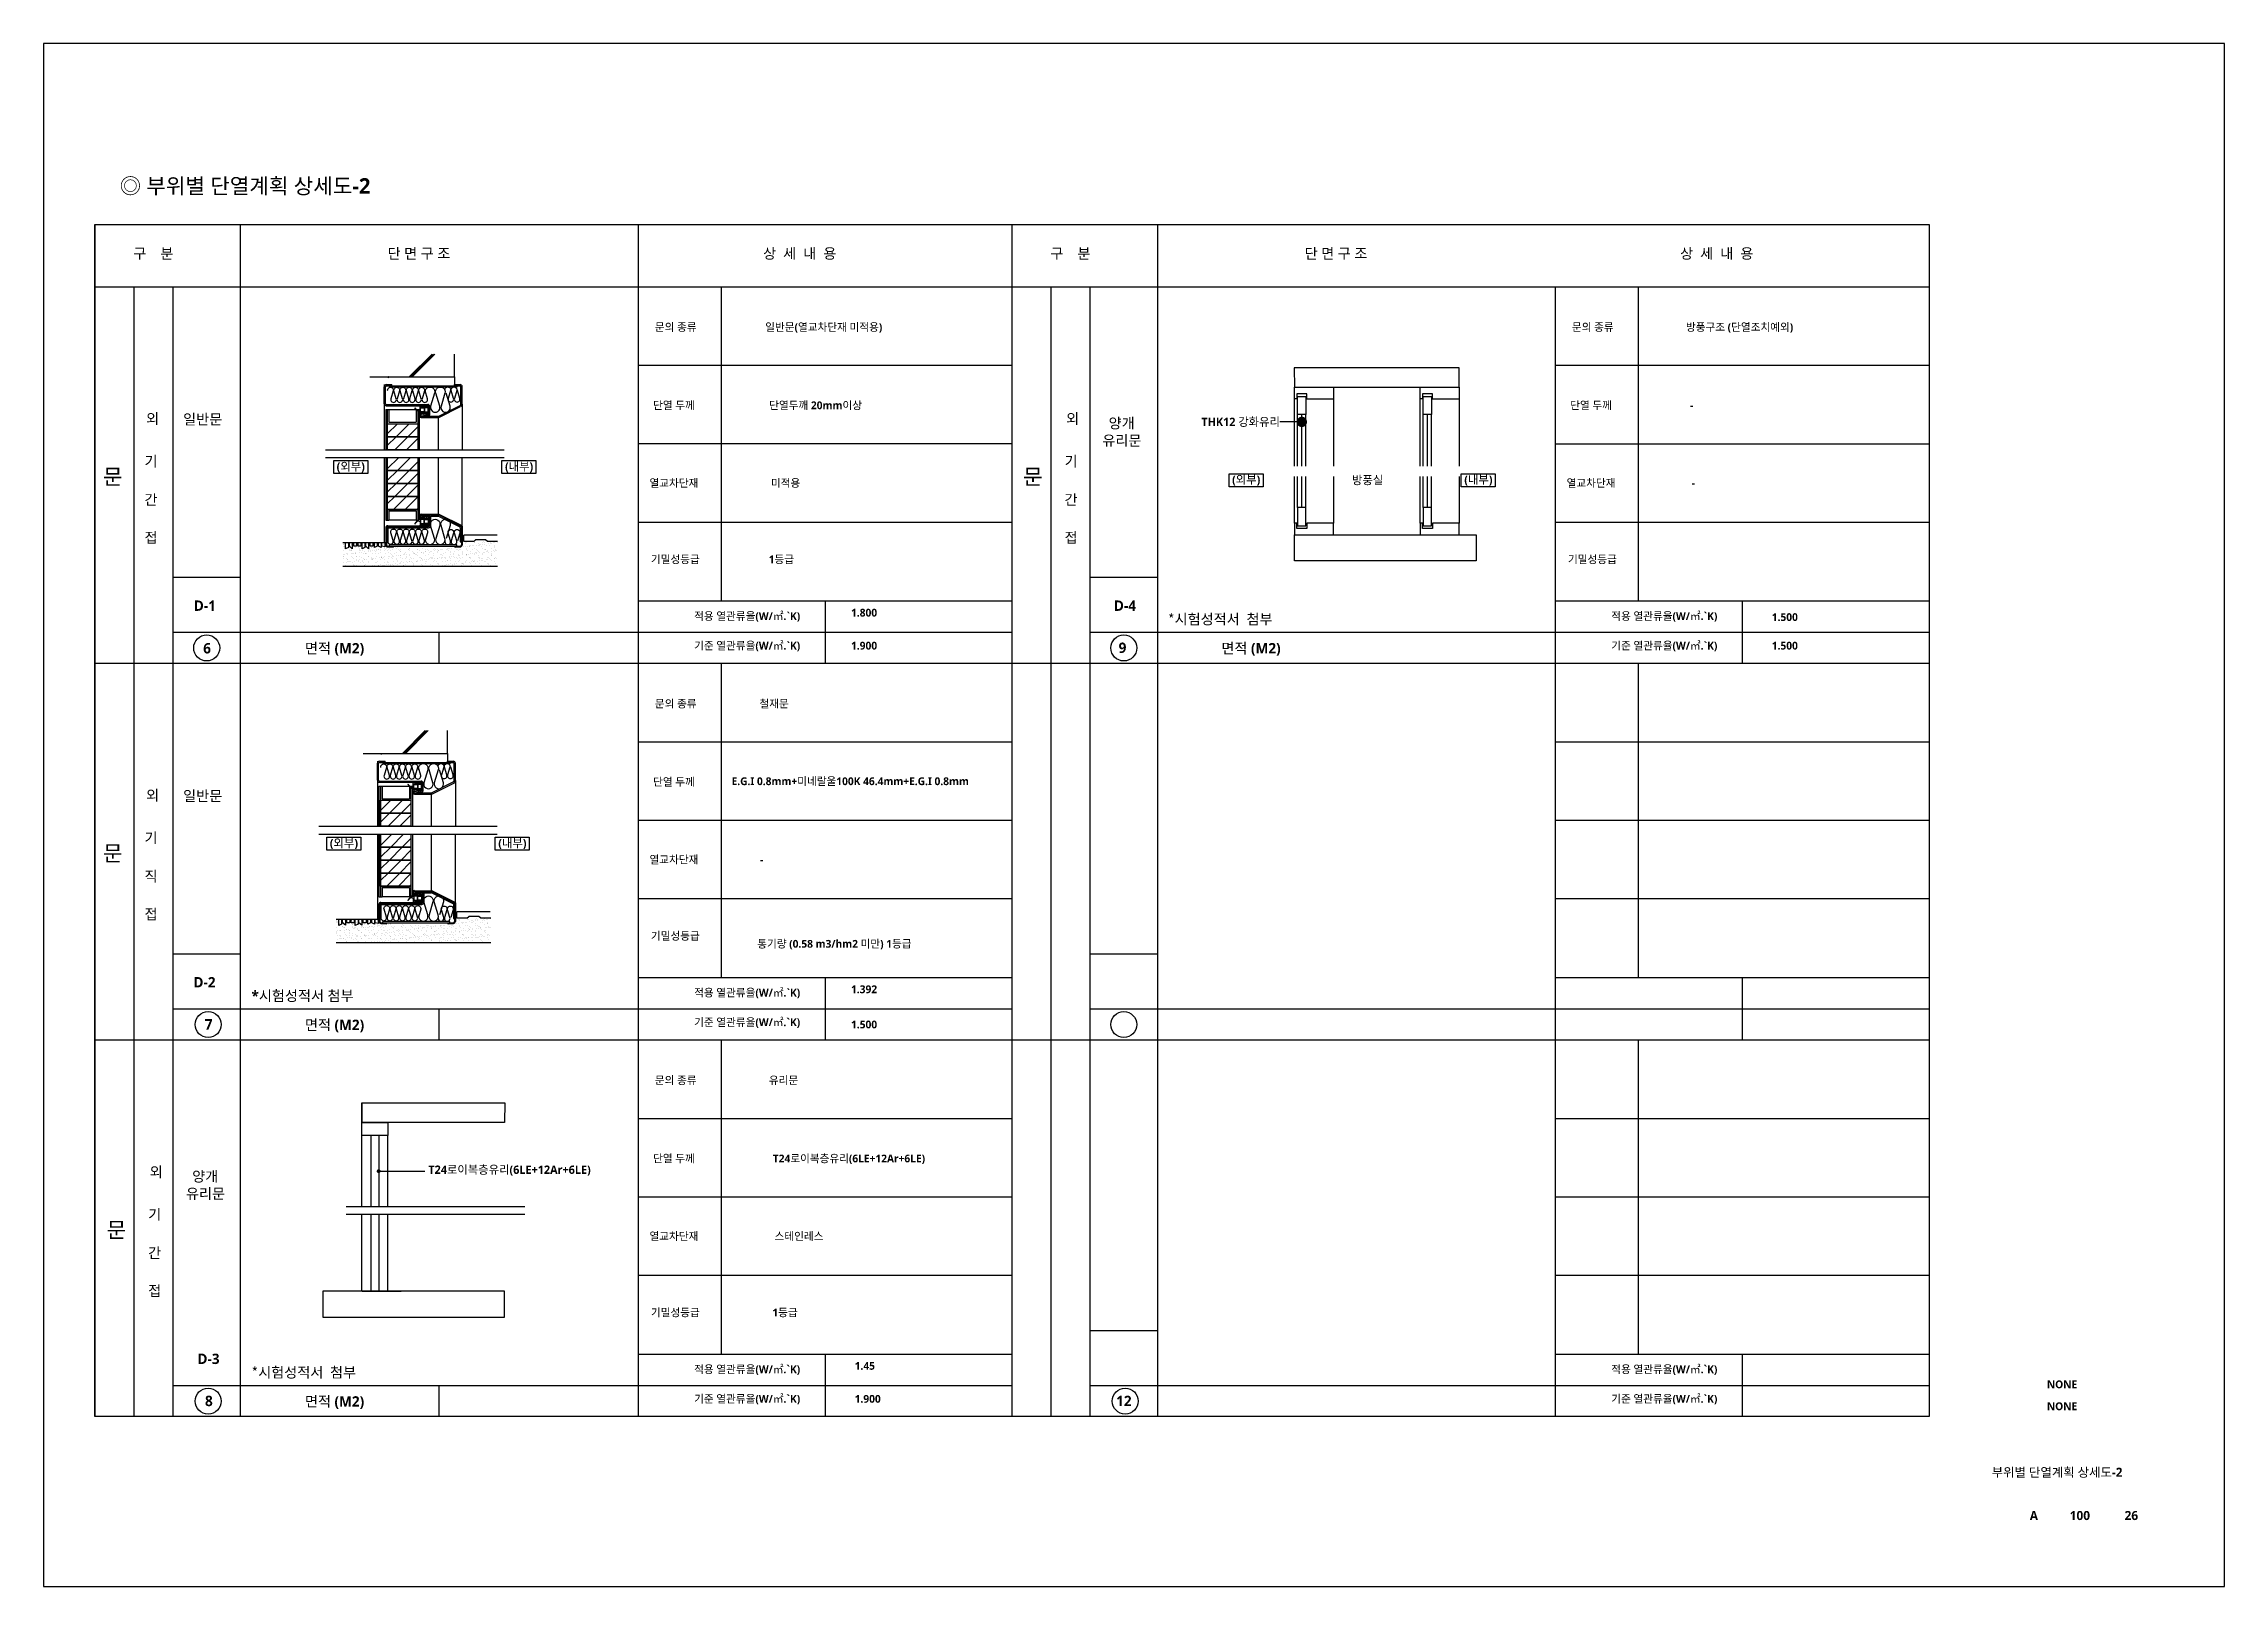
# Model space of a CAD drawing. Header units: millimetres. Extents: x 0 to 190005487, y 0 to 455456909.
# Drawn here: x 4200 to 8400, y 0 to 2970 of the extents above; entities that cross this region are included whole.
import ezdxf
from ezdxf.enums import TextEntityAlignment as Align

# ---------------------------------------------------------------- set-up
doc = ezdxf.new("R2010")
doc.units = ezdxf.units.MM
doc.header["$LTSCALE"] = 800
doc.header["$MEASUREMENT"] = 0
doc.layers.get('0').update_dxf_attribs({"linetype": 'CONTINUOUS'})
doc.layers.get('Defpoints').update_dxf_attribs({"color": 153, "linetype": 'CONTINUOUS'})
for name, color, linetype in [('A-ANNO-TITL', 7, 'CONTINUOUS'), ('AA-BORD-FORM', 7, 'CONTINUOUS'), ('AA-DWXM-DOOR', 4, 'CONTINUOUS'), ('AA-DWXM-WIND', 4, 'CONTINUOUS'), ('AA-DWXS', 8, 'CONTINUOUS'), ('AA-FLXS-FINL', 4, 'CONTINUOUS'), ('AA-WAXM-CONC', 2, 'CONTINUOUS'), ('AA-WAXM-PANL', 7, 'CONTINUOUS'), ('AA-WAXS-FRPR', 9, 'CONTINUOUS'), ('AA-XXXX-PATT', 9, 'CONTINUOUS'), ('AA-XXXX-TEXT', 3, 'CONTINUOUS'), ('AA-XXXX-TXT3', 3, 'CONTINUOUS'), ('COL', 2, 'CONTINUOUS'), ('COR', 4, 'CONTINUOUS'), ('ETC', 6, 'CONTINUOUS'), ('text', 3, 'CONTINUOUS'), ('WAL', 3, 'CONTINUOUS')]:
    doc.layers.add(name, color=color, linetype=linetype)
doc.styles.add('SH_대대리576', font='')
doc.styles.get("Standard").update_dxf_attribs({"font": 'SIMPLEX.shx'})
doc.styles.add('송현플러스-돋움체', font='')
doc.styles.get('SH_대대리576').set_extended_font_data('NanumGothic', bold=True)
doc.styles.get('송현플러스-돋움체').set_extended_font_data('DotumChe')
doc.dimstyles.new('SAMOO-M30', dxfattribs={"dimscale": 400, "dimtxt": 3, "dimasz": 1, "dimexe": 2, "dimexo": 2, "dimgap": 1, "dimtad": 0, "dimdec": 0, "dimdsep": 46, "dimlunit": 6, "dimtxsty": 'Standard', "dimblk": 'DIMDOT', "dimcen": 1, "dimclrd": 1, "dimclre": 1, "dimclrt": 2, "dimadec": 4, "dimazin": 0, "dimtfac": 1, "dimtdec": 0, "dimtix": 1, "dimtmove": 2, "dimatfit": 3, "dimldrblk": 'DOT', "dimfxl": 8, "dimtvp": 1, "dimtolj": 1, "dimlwd": -1, "dimlwe": -1, "dimarcsym": 0})
pattern_1 = [(45, (-923959.52, -104595.161), (-11.22532015, 11.22532015), [])]
pattern_2 = [(45, (-923972.606, -105320.161), (-11.22532015, 11.22532015), [])]

msp = doc.modelspace()

# ---------------------------------------------------------------- texts
at = {"style": 'SH_대대리576'}
for s, p in [('문의 종류', (5377.2, 2424.3)), ('일반문(열교차단재 미적용)', (5589.8, 2424.3)), ('문의 종류', (7143.4, 2424.3)), ('방풍구조 (단열조치예외)', (7363, 2424.3)), ('단열 두께', (5373.8, 2273.7)), ('단열두깨 20mm이상', (5597.4, 2273.7)), ('단열 두께', (7140.1, 2273.7)), ('-', (7370.6, 2273.7)), ('열교차단재', (5366.9, 2124.1)), ('미적용', (5600.8, 2124.1)), ('열교차단재', (7133.2, 2124.1)), ('-', (7374.1, 2124.1)), ('기밀성등급', (5369.6, 1977.2)), ('1등급', (5596.5, 1977.2)), ('기밀성등급', (7135.8, 1977.2)), ('1.800', (5755, 1874.5)), ('1.500', (7528.3, 1866)), ('1.900', (5755, 1811)), ('1.500', (7528.3, 1811)), ('문의 종류', (5377.2, 1699.3)), ('철재문', (5578.6, 1699.3)), ('단열 두께', (5373.8, 1548.7)), ('E.G.I 0.8mm+미네랄울100K 46.4mm+E.G.I 0.8mm', (5525, 1550)), ('열교차단재', (5366.9, 1399.1)), ('-', (5579.5, 1399.1)), ('기밀성등급', (5369.6, 1252.2)), ('통기량 (0.58 m3/hm2 미만) 1등급', (5574.4, 1237)), ('1.392', (5755, 1149.5)), ('1.500', (5755, 1081.7)), ('문의 종류', (5377.2, 974.3)), ('유리문', (5596.8, 974.3)), ('단열 두께', (5373.8, 823.7)), ('T24로이복층유리(6LE+12Ar+6LE)', (5604.4, 823.7)), ('열교차단재', (5366.9, 674.1)), ('스테인레스', (5607.8, 674.1)), ('기밀성등급', (5369.6, 527.2)), ('1등급', (5603.5, 527.2)), ('1.45', (5762, 424.5)), ('1.900', (5762, 361))]:
    msp.add_text(s, height=15, dxfattribs=at).set_placement(p, align=Align.MIDDLE_LEFT)
at = {"color": 2, "style": 'SH_대대리576'}
for p in [(4314.4, 2121.3), (6086.4, 2121.3), (4314.4, 1396.3), (4321.4, 671.3)]:
    msp.add_text('문', height=30, dxfattribs=at).set_placement(p)
at = {"style": 'SH_대대리576'}
for s, p in [('적용 열관류율(W/㎡.`K)', (5555, 1867.9)), ('적용 열관류율(W/㎡.`K)', (7321.3, 1867.9)), ('기준 열관류율(W/㎡.`K)', (5555, 1811)), ('기준 열관류율(W/㎡.`K)', (7321.3, 1811)), ('적용 열관류율(W/㎡.`K)', (5555, 1142.9)), ('기준 열관류율(W/㎡.`K)', (5555, 1086)), ('적용 열관류율(W/㎡.`K)', (5555, 417.9)), ('적용 열관류율(W/㎡.`K)', (7321.3, 417.9)), ('기준 열관류율(W/㎡.`K)', (5555, 361)), ('기준 열관류율(W/㎡.`K)', (7321.3, 361))]:
    msp.add_text(s, height=15, dxfattribs=at).set_placement(p, align=Align.MIDDLE_CENTER)
at = {"layer": 'A-ANNO-TITL', "style": 'SH_대대리576'}
for s, height, p in [('NONE', 15, (8087.3, 388.9)), ('NONE', 15, (8087.3, 346.7)), ('부위별 단열계획 상세도-2', 17.5, (8077.8, 219.9)), ('A', 17.5, (8033.1, 136.4)), ('100', 17.5, (8121.7, 136.4)), ('26', 17.5, (8220.8, 136.4))]:
    msp.add_text(s, height=height, dxfattribs=at).set_placement(p, align=Align.MIDDLE)
at = {"layer": 'AA-XXXX-TEXT', "style": 'SH_대대리576'}
msp.add_text('THK12 강화유리', height=16, dxfattribs=at).set_placement((6581.1, 2241.8), align=Align.MIDDLE_RIGHT)
for s, p in [('(외부)', (4791.5, 2155.3)), ('(내부)', (5115.8, 2155.3)), ('(외부)', (6516.1, 2130)), ('방풍실', (6749.9, 2130)), ('(내부)', (6963.3, 2130)), ('(외부)', (4778.4, 1430.3)), ('(내부)', (5102.8, 1430.3))]:
    msp.add_text(s, height=16, dxfattribs=at).set_placement(p, align=Align.MIDDLE)
msp.add_text('T24로이복층유리(6LE+12Ar+6LE)', height=16, dxfattribs=at).set_placement((4940.9, 794.1))
at = {"layer": 'COL', "style": 'SH_대대리576'}
for s, p in [('외', (4397.3, 2238)), ('일반문', (4468.7, 2236.7)), ('외', (6169.3, 2238)), ('양개', (6251.1, 2229.3)), ('유리문', (6239.1, 2196)), ('기', (4394.3, 2156)), ('기', (6166.3, 2156)), ('간', (4394.3, 2082)), ('간', (6166.3, 2082)), ('접', (4394.3, 2009)), ('접', (6166.3, 2009)), ('D-1', (4489.3, 1878)), ('D-4', (6261.3, 1878)), ('6', (4507.4, 1796)), ('면적 (M2)', (4703.3, 1796)), ('9', (6270.4, 1797)), ('면적 (M2)', (6468.3, 1796)), ('외', (4397.3, 1513)), ('일반문', (4468.7, 1511.7)), ('기', (4394.3, 1431)), ('직', (4394.3, 1357)), ('접', (4394.3, 1284)), ('D-2', (4488.6, 1153)), ('면적 (M2)', (4703.3, 1071)), ('7', (4510.4, 1072)), ('외', (4404.3, 788)), ('양개', (4486.1, 779.3)), ('유리문', (4474.1, 746)), ('기', (4401.3, 706)), ('간', (4401.3, 632)), ('접', (4401.3, 559)), ('D-3', (4496.3, 428)), ('8', (4510.8, 347)), ('면적 (M2)', (4703.3, 346)), ('12', (6265.6, 347))]:
    msp.add_text(s, height=20, dxfattribs=at).set_placement(p)
at = {"layer": 'ETC'}
for style, p in [('송현플러스-돋움체', (6365.3, 1852)), ('SH_대대리576', (4600.3, 1127)), ('송현플러스-돋움체', (4600.3, 402))]:
    msp.add_text('*시험성적서 첨부', height=20, dxfattribs=dict(at, style=style)).set_placement(p)
at = {"layer": 'text', "color": 2, "style": 'SH_대대리576'}
for s, height, p in [('◎ 부위별 단열계획 상세도-2', 30, (4346.7, 2681)), ('구    분', 20, (4372.7, 2556)), ('단 면 구 조', 20, (4862.4, 2556)), (' 상  세  내  용', 20, (5578.9, 2556)), ('구    분', 20, (6138.9, 2556)), ('단 면 구 조', 20, (6628.7, 2556)), (' 상  세  내  용', 20, (7345.1, 2556))]:
    msp.add_text(s, height=height, dxfattribs=at).set_placement(p)

# ---------------------------------------------------------------- blocks, each defined once
blk = doc.blocks.new('*X17')
at = {"color": 0}
for p, q in [((266377, 27664), (266377, 27664)), ((265613, 27629), (265613, 27629)), ((265613, 27628), (265613, 27628)), ((265613, 27564), (265613, 27564)), ((265615, 27618), (265615, 27618)), ((265615, 27590), (265615, 27590)), ((265615, 27554), (265615, 27554)), ((265616, 27551), (265616, 27551)), ((265617, 27625), (265617, 27625)), ((265617, 27537), (265617, 27537)), ((265621, 27616), (265621, 27616)), ((265623, 27565), (265623, 27565)), ((265632, 27568), (265632, 27568)), ((265634, 27610), (265634, 27610)), ((265635, 27536), (265635, 27536)), ((265639, 27608), (265639, 27608)), ((265639, 27567), (265639, 27567)), ((265639, 27533), (265639, 27533)), ((265640, 27569), (265640, 27569)), ((265641, 27531), (265641, 27531)), ((265647, 27638), (265647, 27638)), ((265648, 27620), (265648, 27620)), ((265654, 27591), (265654, 27591)), ((265655, 27593), (265655, 27593)), ((265658, 27588), (265658, 27588)), ((265659, 27621), (265659, 27621)), ((265663, 27588), (265663, 27588)), ((265666, 27629), (265666, 27629)), ((265667, 27590), (265667, 27590)), ((265667, 27571), (265667, 27571)), ((265668, 27552), (265668, 27552)), ((265671, 27543), (265671, 27543)), ((265675, 27624), (265675, 27624)), ((265675, 27572), (265675, 27572)), ((265677, 27572), (265677, 27572)), ((265678, 27618), (265678, 27618)), ((265680, 27538), (265680, 27538)), ((265693, 27610), (265693, 27610)), ((265693, 27574), (265693, 27574)), ((265694, 27627), (265694, 27627)), ((265694, 27571), (265694, 27571)), ((265694, 27568), (265694, 27568)), ((265695, 27554), (265695, 27554)), ((265695, 27533), (265695, 27533)), ((265699, 27550), (265699, 27550)), ((265702, 27627), (265702, 27627)), ((265712, 27629), (265712, 27629)), ((265712, 27525), (265712, 27525)), ((265714, 27609), (265714, 27609)), ((265716, 27534), (265716, 27534)), ((265717, 27628), (265717, 27628)), ((265717, 27593), (265717, 27593)), ((265718, 27605), (265718, 27605)), ((265718, 27590), (265718, 27590)), ((265719, 27551), (265719, 27551)), ((265720, 27578), (265720, 27578)), ((265726, 27588), (265726, 27588)), ((265729, 27631), (265729, 27631)), ((265731, 27579), (265731, 27579)), ((265733, 27543), (265733, 27543)), ((265735, 27590), (265735, 27590)), ((265739, 27528), (265739, 27528)), ((265740, 27619), (265740, 27619)), ((265742, 27538), (265742, 27538)), ((265745, 27611), (265745, 27611)), ((265746, 27572), (265746, 27572)), ((265747, 27581), (265747, 27581)), ((265748, 27534), (265748, 27534)), ((265749, 27530), (265749, 27530)), ((265755, 27571), (265755, 27571)), ((265756, 27634), (265756, 27634)), ((265756, 27568), (265756, 27568)), ((265759, 27568), (265759, 27568)), ((265765, 27532), (265765, 27532)), ((265766, 27636), (265766, 27636)), ((265771, 27630), (265771, 27630)), ((265772, 27592), (265772, 27592)), ((265773, 27553), (265773, 27553)), ((265774, 27626), (265774, 27626)), ((265774, 27585), (265774, 27585)), ((265776, 27552), (265776, 27552)), ((265778, 27623), (265778, 27623)), ((265780, 27593), (265780, 27593)), ((265782, 27638), (265782, 27638)), ((265785, 27586), (265785, 27586)), ((265788, 27588), (265788, 27588)), ((265793, 27536), (265793, 27536)), ((265795, 27607), (265795, 27607)), ((265796, 27610), (265796, 27610)), ((265796, 27543), (265796, 27543)), ((265796, 27534), (265796, 27534)), ((265798, 27572), (265798, 27572)), ((265799, 27533), (265799, 27533)), ((265800, 27530), (265800, 27530)), ((265801, 27588), (265801, 27588)), ((265802, 27619), (265802, 27619)), ((265803, 27537), (265803, 27537)), ((265804, 27538), (265804, 27538)), ((265815, 27589), (265815, 27589)), ((265818, 27569), (265818, 27569)), ((265819, 27585), (265819, 27585)), ((265819, 27539), (265819, 27539)), ((265823, 27631), (265823, 27631)), ((265825, 27593), (265825, 27593)), ((265826, 27554), (265826, 27554)), ((265828, 27592), (265828, 27592)), ((265836, 27569), (265836, 27569)), ((265838, 27593), (265838, 27593)), ((265842, 27593), (265842, 27593)), ((265846, 27543), (265846, 27543)), ((265850, 27612), (265850, 27612)), ((265850, 27588), (265850, 27588)), ((265852, 27574), (265852, 27574)), ((265853, 27535), (265853, 27535)), ((265855, 27595), (265855, 27595)), ((265856, 27625), (265856, 27625)), ((265856, 27551), (265856, 27551)), ((265857, 27544), (265857, 27544)), ((265858, 27543), (265858, 27543)), ((265860, 27548), (265860, 27548)), ((265865, 27619), (265865, 27619)), ((265866, 27538), (265866, 27538)), ((265873, 27546), (265873, 27546)), ((265874, 27631), (265874, 27631)), ((265875, 27606), (265875, 27606)), ((265876, 27592), (265876, 27592)), ((265877, 27554), (265877, 27554)), ((265877, 27532), (265877, 27532)), ((265879, 27603), (265879, 27603)), ((265881, 27569), (265881, 27569)), ((265882, 27599), (265882, 27599)), ((265892, 27600), (265892, 27600)), ((265897, 27587), (265897, 27587)), ((265900, 27550), (265900, 27550)), ((265904, 27594), (265904, 27594)), ((265904, 27574), (265904, 27574)), ((265905, 27536), (265905, 27536)), ((265909, 27603), (265909, 27603)), ((265911, 27551), (265911, 27551)), ((265913, 27588), (265913, 27588)), ((265916, 27569), (265916, 27569)), ((265920, 27565), (265920, 27565)), ((265920, 27543), (265920, 27543)), ((265927, 27553), (265927, 27553)), ((265929, 27538), (265929, 27538)), ((265930, 27594), (265930, 27594)), ((265931, 27556), (265931, 27556)), ((265936, 27606), (265936, 27606)), ((265938, 27549), (265938, 27549)), ((265943, 27569), (265943, 27569)), ((265946, 27608), (265946, 27608)), ((265954, 27613), (265954, 27613)), ((265954, 27557), (265954, 27557)), ((265955, 27574), (265955, 27574)), ((265956, 27536), (265956, 27536)), ((265957, 27605), (265957, 27605)), ((265957, 27531), (265957, 27531)), ((265961, 27528), (265961, 27528)), ((265962, 27610), (265962, 27610)), ((265965, 27558), (265965, 27558)), ((265966, 27594), (265966, 27594)), ((265975, 27588), (265975, 27588)), ((265977, 27586), (265977, 27586)), ((265980, 27583), (265980, 27583)), ((265981, 27560), (265981, 27560)), ((265982, 27595), (265982, 27595)), ((265983, 27556), (265983, 27556)), ((265983, 27544), (265983, 27544)), ((265990, 27613), (265990, 27613)), ((265991, 27538), (265991, 27538)), ((265998, 27567), (265998, 27567)), ((266000, 27615), (266000, 27615)), ((266005, 27569), (266005, 27569)), ((266008, 27615), (266008, 27615)), ((266008, 27564), (266008, 27564)), ((266009, 27576), (266009, 27576)), ((266010, 27538), (266010, 27538)), ((266016, 27617), (266016, 27617)), ((266018, 27565), (266018, 27565)), ((266018, 27549), (266018, 27549)), ((266021, 27545), (266021, 27545)), ((266029, 27594), (266029, 27594)), ((266033, 27595), (266033, 27595)), ((266035, 27567), (266035, 27567)), ((266035, 27556), (266035, 27556)), ((266037, 27604), (266037, 27604)), ((266037, 27588), (266037, 27588)), ((266039, 27529), (266039, 27529)), ((266040, 27601), (266040, 27601)), ((266045, 27544), (266045, 27544)), ((266053, 27538), (266053, 27538)), ((266058, 27585), (266058, 27585)), ((266060, 27615), (266060, 27615)), ((266062, 27577), (266062, 27577)), ((266062, 27571), (266062, 27571)), ((266063, 27538), (266063, 27538)), ((266068, 27569), (266068, 27569)), ((266072, 27572), (266072, 27572)), ((266078, 27566), (266078, 27566)), ((266081, 27563), (266081, 27563)), ((266087, 27597), (266087, 27597)), ((266088, 27574), (266088, 27574)), ((266089, 27558), (266089, 27558)), ((266091, 27594), (266091, 27594)), ((266091, 27523), (266091, 27523)), ((266099, 27588), (266099, 27588)), ((266099, 27547), (266099, 27547)), ((266107, 27544), (266107, 27544)), ((266107, 27525), (266107, 27525)), ((266111, 27615), (266111, 27615)), ((266113, 27577), (266113, 27577)), ((266114, 27538), (266114, 27538)), ((266116, 27578), (266116, 27578)), ((266116, 27538), (266116, 27538)), ((266118, 27602), (266118, 27602)), ((266119, 27529), (266119, 27529)), ((266122, 27525), (266122, 27525)), ((266126, 27579), (266126, 27579)), ((266130, 27569), (266130, 27569)), ((266134, 27529), (266134, 27529)), ((266138, 27584), (266138, 27584)), ((266140, 27597), (266140, 27597)), ((266141, 27559), (266141, 27559)), ((266142, 27582), (266142, 27582)), ((266142, 27581), (266142, 27581)), ((266145, 27530), (266145, 27530)), ((266153, 27594), (266153, 27594)), ((266159, 27565), (266159, 27565)), ((266161, 27532), (266161, 27532)), ((266162, 27589), (266162, 27589)), ((266165, 27617), (266165, 27617)), ((266167, 27579), (266167, 27579)), ((266168, 27540), (266168, 27540)), ((266169, 27585), (266169, 27585)), ((266169, 27544), (266169, 27544)), ((266178, 27539), (266178, 27539)), ((266179, 27546), (266179, 27546)), ((266180, 27586), (266180, 27586)), ((266183, 27543), (266183, 27543)), ((266188, 27536), (266188, 27536)), ((266191, 27597), (266191, 27597)), ((266192, 27569), (266192, 27569)), ((266192, 27559), (266192, 27559)), ((266196, 27589), (266196, 27589)), ((266198, 27601), (266198, 27601)), ((266198, 27537), (266198, 27537)), ((266200, 27527), (266200, 27527)), ((266202, 27598), (266202, 27598)), ((266215, 27539), (266215, 27539)), ((266216, 27594), (266216, 27594)), ((266218, 27618), (266218, 27618)), ((266219, 27582), (266219, 27582)), ((266219, 27579), (266219, 27579)), ((266220, 27541), (266220, 27541)), ((266223, 27592), (266223, 27592)), ((266224, 27589), (266224, 27589)), ((266232, 27544), (266232, 27544)), ((266234, 27594), (266234, 27594)), ((266239, 27564), (266239, 27564)), ((266240, 27539), (266240, 27539)), ((266242, 27543), (266242, 27543)), ((266243, 27561), (266243, 27561)), ((266245, 27599), (266245, 27599)), ((266246, 27560), (266246, 27560)), ((266250, 27596), (266250, 27596)), ((266252, 27544), (266252, 27544)), ((266254, 27569), (266254, 27569)), ((266260, 27545), (266260, 27545)), ((266262, 27616), (266262, 27616)), ((266268, 27546), (266268, 27546)), ((266269, 27618), (266269, 27618)), ((266270, 27579), (266270, 27579)), ((266271, 27540), (266271, 27540)), ((266277, 27599), (266277, 27599)), ((266278, 27594), (266278, 27594)), ((266279, 27600), (266279, 27600)), ((266280, 27526), (266280, 27526)), ((266284, 27523), (266284, 27523)), ((266286, 27589), (266286, 27589)), ((266288, 27601), (266288, 27601)), ((266294, 27544), (266294, 27544)), ((266296, 27550), (266296, 27550)), ((266297, 27600), (266297, 27600)), ((266298, 27561), (266298, 27561)), ((266299, 27581), (266299, 27581)), ((266302, 27539), (266302, 27539)), ((266303, 27578), (266303, 27578)), ((266304, 27603), (266304, 27603)), ((266306, 27551), (266306, 27551)), ((266317, 27569), (266317, 27569)), ((266320, 27562), (266320, 27562)), ((266322, 27553), (266322, 27553)), ((266324, 27581), (266324, 27581)), ((266325, 27542), (266325, 27542)), ((266331, 27606), (266331, 27606)), ((266340, 27594), (266340, 27594)), ((266340, 27544), (266340, 27544)), ((266341, 27608), (266341, 27608)), ((266344, 27541), (266344, 27541)), ((266348, 27599), (266348, 27599)), ((266349, 27589), (266349, 27589)), ((266349, 27557), (266349, 27557)), ((266350, 27561), (266350, 27561)), ((266356, 27544), (266356, 27544)), ((266358, 27610), (266358, 27610)), ((266359, 27599), (266359, 27599)), ((266360, 27558), (266360, 27558)), ((266361, 27525), (266361, 27525)), ((266363, 27596), (266363, 27596)), ((266365, 27539), (266365, 27539)), ((266375, 27620), (266375, 27620)), ((266376, 27561), (266376, 27561)), ((266377, 27582), (266377, 27582)), ((266378, 27654), (266378, 27654)), ((266378, 27543), (266378, 27543)), ((266379, 27570), (266379, 27570)), ((266380, 27580), (266380, 27580)), ((266382, 27651), (266382, 27651)), ((266385, 27613), (266385, 27613)), ((266386, 27645), (266386, 27645)), ((266395, 27639), (266395, 27639)), ((266395, 27615), (266395, 27615)), ((266399, 27635), (266399, 27635)), ((266400, 27561), (266400, 27561)), ((266401, 27640), (266401, 27640)), ((266402, 27601), (266402, 27601)), ((266402, 27594), (266402, 27594)), ((266403, 27564), (266403, 27564)), ((266404, 27563), (266404, 27563)), ((266404, 27558), (266404, 27558)), ((266405, 27524), (266405, 27524)), ((266411, 27589), (266411, 27589)), ((266412, 27617), (266412, 27617)), ((266414, 27565), (266414, 27565)), ((266419, 27617), (266419, 27617)), ((266419, 27544), (266419, 27544)), ((266421, 27542), (266421, 27542)), ((266423, 27613), (266423, 27613)), ((266425, 27620), (266425, 27620)), ((266426, 27620), (266426, 27620)), ((266427, 27539), (266427, 27539)), ((266428, 27581), (266428, 27581)), ((266429, 27543), (266429, 27543)), ((266430, 27568), (266430, 27568)), ((266439, 27621), (266439, 27621)), ((266440, 27597), (266440, 27597)), ((266441, 27570), (266441, 27570)), ((266441, 27524), (266441, 27524)), ((266449, 27645), (266449, 27645)), ((266449, 27622), (266449, 27622)), ((266453, 27641), (266453, 27641)), ((266455, 27602), (266455, 27602)), ((266456, 27563), (266456, 27563)), ((266457, 27639), (266457, 27639)), ((266457, 27571), (266457, 27571)), ((266457, 27525), (266457, 27525)), ((266460, 27652), (266460, 27652)), ((266460, 27579), (266460, 27579)), ((266464, 27576), (266464, 27576)), ((266465, 27624), (266465, 27624)), ((266465, 27595), (266465, 27595)), ((266468, 27573), (266468, 27573)), ((266473, 27589), (266473, 27589)), ((266479, 27634), (266479, 27634)), ((266480, 27622), (266480, 27622)), ((266481, 27560), (266481, 27560)), ((266481, 27544), (266481, 27544)), ((266482, 27583), (266482, 27583)), ((266483, 27631), (266483, 27631)), ((266483, 27545), (266483, 27545)), ((266484, 27575), (266484, 27575)), ((266486, 27523), (266486, 27523)), ((266487, 27620), (266487, 27620)), ((266489, 27539), (266489, 27539)), ((266493, 27628), (266493, 27628)), ((266501, 27615), (266501, 27615)), ((266501, 27541), (266501, 27541)), ((266502, 27525), (266502, 27525)), ((266503, 27629), (266503, 27629)), ((266504, 27570), (266504, 27570)), ((266505, 27640), (266505, 27640)), ((266505, 27538), (266505, 27538)), ((266506, 27602), (266506, 27602)), ((266507, 27563), (266507, 27563)), ((266508, 27525), (266508, 27525)), ((266511, 27645), (266511, 27645)), ((266511, 27578), (266511, 27578)), ((266519, 27639), (266519, 27639)), ((266519, 27631), (266519, 27631)), ((266520, 27597), (266520, 27597)), ((266521, 27580), (266521, 27580)), ((266524, 27593), (266524, 27593)), ((266527, 27595), (266527, 27595)), ((266529, 27529), (266529, 27529)), ((266533, 27622), (266533, 27622)), ((266534, 27584), (266534, 27584)), ((266535, 27589), (266535, 27589)), ((266535, 27545), (266535, 27545)), ((266538, 27582), (266538, 27582)), ((266540, 27530), (266540, 27530)), ((266542, 27577), (266542, 27577)), ((266543, 27545), (266543, 27545)), ((266546, 27635), (266546, 27635)), ((266550, 27620), (266550, 27620)), ((266552, 27539), (266552, 27539)), ((266556, 27532), (266556, 27532)), ((266557, 27636), (266557, 27636)), ((266559, 27642), (266559, 27642)), ((266560, 27604), (266560, 27604)), ((266561, 27632), (266561, 27632)), ((266561, 27565), (266561, 27565)), ((266561, 27559), (266561, 27559)), ((266562, 27527), (266562, 27527)), ((266565, 27585), (266565, 27585)), ((266565, 27556), (266565, 27556)), ((266566, 27570), (266566, 27570)), ((266573, 27645), (266573, 27645)), ((266573, 27638), (266573, 27638)), ((266575, 27587), (266575, 27587)), ((266581, 27614), (266581, 27614)), ((266582, 27639), (266582, 27639)), ((266583, 27540), (266583, 27540)), ((266583, 27536), (266583, 27536)), ((266584, 27622), (266584, 27622)), ((266584, 27611), (266584, 27611)), ((266585, 27584), (266585, 27584)), ((266587, 27545), (266587, 27545)), ((266589, 27595), (266589, 27595)), ((266591, 27589), (266591, 27589)), ((266594, 27537), (266594, 27537)), ((266598, 27589), (266598, 27589)), ((266600, 27642), (266600, 27642)), ((265617, 27512), (265617, 27512)), ((265625, 27493), (265625, 27493)), ((265631, 27514), (265631, 27514)), ((265642, 27516), (265642, 27516)), ((265643, 27492), (265643, 27492)), ((265648, 27518), (265648, 27518)), ((265656, 27517), (265656, 27517)), ((265658, 27518), (265658, 27518)), ((265670, 27513), (265670, 27513)), ((265676, 27499), (265676, 27499)), ((265680, 27495), (265680, 27495)), ((265685, 27521), (265685, 27521)), ((265687, 27493), (265687, 27493)), ((265695, 27523), (265695, 27523)), ((265697, 27494), (265697, 27494)), ((265710, 27518), (265710, 27518)), ((265721, 27513), (265721, 27513)), ((265736, 27516), (265736, 27516)), ((265740, 27513), (265740, 27513)), ((265749, 27495), (265749, 27495)), ((265750, 27493), (265750, 27493)), ((265757, 27497), (265757, 27497)), ((265772, 27518), (265772, 27518)), ((265775, 27515), (265775, 27515)), ((265800, 27495), (265800, 27495)), ((265812, 27493), (265812, 27493)), ((265817, 27514), (265817, 27514)), ((265827, 27515), (265827, 27515)), ((265835, 27518), (265835, 27518)), ((265837, 27496), (265837, 27496)), ((265838, 27490), (265838, 27490)), ((265841, 27493), (265841, 27493)), ((265854, 27497), (265854, 27497)), ((265865, 27493), (265865, 27493)), ((265874, 27493), (265874, 27493)), ((265875, 27495), (265875, 27495)), ((265878, 27515), (265878, 27515)), ((265892, 27497), (265892, 27497)), ((265897, 27519), (265897, 27519)), ((265897, 27514), (265897, 27514)), ((265901, 27510), (265901, 27510)), ((265906, 27497), (265906, 27497)), ((265918, 27494), (265918, 27494)), ((265919, 27500), (265919, 27500)), ((265929, 27502), (265929, 27502)), ((265932, 27517), (265932, 27517)), ((265936, 27493), (265936, 27493)), ((265945, 27504), (265945, 27504)), ((265945, 27488), (265945, 27488)), ((265958, 27497), (265958, 27497)), ((265959, 27519), (265959, 27519)), ((265973, 27507), (265973, 27507)), ((265979, 27512), (265979, 27512)), ((265983, 27509), (265983, 27509)), ((265985, 27518), (265985, 27518)), ((265998, 27494), (265998, 27494)), ((265999, 27511), (265999, 27511)), ((265999, 27493), (265999, 27493)), ((266002, 27490), (266002, 27490)), ((266007, 27488), (266007, 27488)), ((266012, 27499), (266012, 27499)), ((266021, 27519), (266021, 27519)), ((266026, 27515), (266026, 27515)), ((266036, 27518), (266036, 27518)), ((266037, 27516), (266037, 27516)), ((266053, 27518), (266053, 27518)), ((266059, 27511), (266059, 27511)), ((266061, 27494), (266061, 27494)), ((266062, 27508), (266062, 27508)), ((266064, 27500), (266064, 27500)), ((266069, 27488), (266069, 27488)), ((266080, 27522), (266080, 27522)), ((266080, 27492), (266080, 27492)), ((266084, 27519), (266084, 27519)), ((266090, 27520), (266090, 27520)), ((266115, 27500), (266115, 27500)), ((266123, 27494), (266123, 27494)), ((266132, 27488), (266132, 27488)), ((266140, 27509), (266140, 27509)), ((266142, 27520), (266142, 27520)), ((266146, 27519), (266146, 27519)), ((266160, 27491), (266160, 27491)), ((266169, 27501), (266169, 27501)), ((266186, 27494), (266186, 27494)), ((266193, 27520), (266193, 27520)), ((266194, 27488), (266194, 27488)), ((266208, 27519), (266208, 27519)), ((266220, 27509), (266220, 27509)), ((266222, 27502), (266222, 27502)), ((266224, 27505), (266224, 27505)), ((266233, 27490), (266233, 27490)), ((266241, 27489), (266241, 27489)), ((266247, 27522), (266247, 27522)), ((266248, 27494), (266248, 27494)), ((266256, 27489), (266256, 27489)), ((266260, 27494), (266260, 27494)), ((266271, 27519), (266271, 27519)), ((266271, 27495), (266271, 27495)), ((266273, 27502), (266273, 27502)), ((266287, 27497), (266287, 27497)), ((266300, 27523), (266300, 27523)), ((266301, 27507), (266301, 27507)), ((266310, 27494), (266310, 27494)), ((266314, 27501), (266314, 27501)), ((266319, 27489), (266319, 27489)), ((266321, 27489), (266321, 27489)), ((266324, 27502), (266324, 27502)), ((266327, 27504), (266327, 27504)), ((266333, 27519), (266333, 27519)), ((266341, 27504), (266341, 27504)), ((266351, 27522), (266351, 27522)), ((266368, 27508), (266368, 27508)), ((266372, 27494), (266372, 27494)), ((266378, 27509), (266378, 27509)), ((266379, 27505), (266379, 27505)), ((266381, 27506), (266381, 27506)), ((266381, 27489), (266381, 27489)), ((266385, 27503), (266385, 27503)), ((266395, 27520), (266395, 27520)), ((266395, 27511), (266395, 27511)), ((266422, 27515), (266422, 27515)), ((266430, 27504), (266430, 27504)), ((266432, 27516), (266432, 27516)), ((266435, 27494), (266435, 27494)), ((266443, 27489), (266443, 27489)), ((266445, 27520), (266445, 27520)), ((266448, 27518), (266448, 27518)), ((266457, 27520), (266457, 27520)), ((266462, 27505), (266462, 27505)), ((266476, 27522), (266476, 27522)), ((266484, 27506), (266484, 27506)), ((266497, 27494), (266497, 27494)), ((266505, 27489), (266505, 27489)), ((266520, 27520), (266520, 27520)), ((266522, 27522), (266522, 27522)), ((266537, 27507), (266537, 27507)), ((266542, 27504), (266542, 27504)), ((266546, 27500), (266546, 27500)), ((266559, 27494), (266559, 27494)), ((266564, 27488), (266564, 27488)), ((266568, 27489), (266568, 27489)), ((266582, 27520), (266582, 27520)), ((266588, 27507), (266588, 27507))]:
    blk.add_line(p, q, dxfattribs=at)
blk = doc.blocks.new('ssd')
at = {"color": 0}
for p, q in [((-0.7, 0), (0, 0.7)), ((-0.7, 0), (-0.7, 0.1)), ((-0.7, 0), (-0.5, 0)), ((-0.7, 0), (-0.7, 0)), ((-0.7, 0), (-0.7, 0)), ((-0.6, 0), (-0.6, 0.1)), ((-0.6, 0), (-0.6, 0.1)), ((-0.6, 0), (-0.6, 0.1)), ((-0.6, 0), (-0.6, 0.1)), ((-0.6, 0), (-0.6, 0.1)), ((-0.5, 0.2), (-0.5, 0.3)), ((-0.5, 0), (-0.5, 0.2)), ((-0.5, 0), (-0.5, 0.2)), ((-0.5, 0), (-0.5, 0.2)), ((-0.5, 0.1), (-0.5, 0.2)), ((-0.5, 0.2), (-0.5, 0.2)), ((-0.4, 0.2), (-0.4, 0.3)), ((-0.4, 0.3), (-0.4, 0.3)), ((-0.4, 0.3), (-0.4, 0.3)), ((-0.4, 0.3), (-0.4, 0.3)), ((-0.4, 0.3), (-0.4, 0.3)), ((-0.3, 0.4), (-0.3, 0.5)), ((-0.3, 0.4), (-0.3, 0.4)), ((-0.3, 0.4), (-0.3, 0.4)), ((-0.3, 0.4), (-0.3, 0.4)), ((-0.3, 0.4), (-0.3, 0.4)), ((-0.3, 0.4), (-0.3, 0.4)), ((-0.2, 0.4), (-0.2, 0.5)), ((-0.2, 0.4), (-0.2, 0.5)), ((-0.2, 0.5), (-0.2, 0.5)), ((-0.2, 0.5), (-0.2, 0.5)), ((-0.2, 0.5), (-0.2, 0.5)), ((-0.1, 0.5), (-0.1, 0.7)), ((-0.1, 0.5), (-0.1, 0.6)), ((-0.1, 0.5), (-0.1, 0.6)), ((-0.1, 0.5), (-0.1, 0.6)), ((-0.1, 0.5), (-0.1, 0.6)), ((-0.1, 0.5), (-0.1, 0.6)), ((0, 0.7), (0.7, 0)), ((0, 0.5), (0, 0.7)), ((0, 0.5), (0, 0.7)), ((0, 0.5), (0, 0.7)), ((0, 0.5), (0, 0.7)), ((0, 0.5), (0, 0.7)), ((0.1, 0.5), (0.1, 0.7)), ((0.1, 0.5), (0.1, 0.6)), ((0.1, 0.5), (0.1, 0.6)), ((0.1, 0.5), (0.1, 0.6)), ((0.1, 0.5), (0.1, 0.6)), ((0.1, 0.5), (0.1, 0.6)), ((0.2, 0.5), (0.2, 0.5)), ((0.2, 0.5), (0.2, 0.5)), ((0.2, 0.5), (0.2, 0.5)), ((0.2, 0.4), (0.2, 0.5)), ((0.2, 0.4), (0.2, 0.5)), ((0.3, 0.4), (0.3, 0.5)), ((0.3, 0.4), (0.3, 0.4)), ((0.3, 0.4), (0.3, 0.4)), ((0.3, 0.4), (0.3, 0.4)), ((0.3, 0.4), (0.3, 0.4)), ((0.3, 0.4), (0.3, 0.4)), ((0.4, 0.3), (0.4, 0.3)), ((0.4, 0.3), (0.4, 0.3)), ((0.4, 0.3), (0.4, 0.3)), ((0.4, 0.3), (0.4, 0.3)), ((0.4, 0.2), (0.4, 0.3)), ((0.5, 0.2), (0.5, 0.3)), ((0.5, 0.2), (0.5, 0.2)), ((0.5, 0.1), (0.5, 0.2)), ((0.5, 0), (0.5, 0.2)), ((0.5, 0), (0.5, 0.2)), ((0.5, 0), (0.5, 0.2)), ((0.5, 0), (0.7, 0)), ((0.6, 0), (0.6, 0.1)), ((0.6, 0), (0.6, 0.1)), ((0.6, 0), (0.6, 0.1)), ((0.6, 0), (0.6, 0.1)), ((0.6, 0), (0.6, 0.1)), ((0.7, 0), (0.7, 0.1)), ((0.7, 0), (0.7, 0)), ((0.7, 0), (0.7, 0))]:
    blk.add_line(p, q, dxfattribs=at)
blk = doc.blocks.new('insul1')
blk.add_lwpolyline([(0, 0.25, 1.344031), (0.35, 0.25), (0.2, 0.75, -1.344031), (0.55, 0.75), (0.4, 0.25)], format="xyb")
blk = doc.blocks.new('_DOT')
at = {"color": 0, "linetype": 'ByBlock'}
blk.add_line((-0.5, 0), (-1, 0), dxfattribs=at)
at = {"color": 0, "linetype": 'ByBlock', "const_width": 0.5}
blk.add_lwpolyline([(-0.25, 0, 1), (0.25, 0, 1)], format="xyb", close=True, dxfattribs=at)
blk = doc.blocks.new('DIMDOT')
at = {"color": 0}
blk.add_line((-2, 0), (2, 0), dxfattribs=at)
for radius in [0.5, 0.25]:
    blk.add_circle((0, 0), radius, dxfattribs=at)

# ---------------------------------------------------------------- hatches: boundary and pattern name
at = {"layer": 'AA-XXXX-PATT'}
h = msp.add_hatch(dxfattribs=at)
h.set_pattern_fill('ANSI31', color=256, scale=5, style=0)
h.set_pattern_definition(pattern_1)
h.paths.add_polyline_path([(4861.9, 2238.3), (4920.5, 2238.3), (4920.5, 2213.3), (4861.9, 2213.3)])
h = msp.add_hatch(dxfattribs=at)
h.set_pattern_fill('ANSI31', color=256, scale=5, style=0)
h.set_pattern_definition(pattern_1)
h.paths.add_polyline_path([(4861.9, 2213.3), (4920.5, 2213.3), (4920.5, 2188.3), (4861.9, 2188.3)])
h = msp.add_hatch(dxfattribs=at)
h.set_pattern_fill('ANSI31', color=256, scale=5, style=0)
h.set_pattern_definition(pattern_1)
h.paths.add_polyline_path([(4861.9, 2173.3), (4920.5, 2173.3), (4920.5, 2148.3), (4861.9, 2148.3)])
h = msp.add_hatch(dxfattribs=at)
h.set_pattern_fill('ANSI31', color=256, scale=5, style=0)
h.set_pattern_definition(pattern_1)
h.paths.add_polyline_path([(4861.9, 2148.3), (4920.5, 2148.3), (4920.5, 2123.3), (4861.9, 2123.3)])
h = msp.add_hatch(dxfattribs=at)
h.set_pattern_fill('ANSI31', color=256, scale=5, style=0)
h.set_pattern_definition(pattern_1)
h.paths.add_polyline_path([(4861.9, 2123.3), (4920.5, 2123.3), (4920.5, 2098.3), (4861.9, 2098.3)])
h = msp.add_hatch(dxfattribs=at)
h.set_pattern_fill('ANSI31', color=256, scale=5, style=0)
h.set_pattern_definition(pattern_1)
h.paths.add_polyline_path([(4861.9, 2098.3), (4920.5, 2098.3), (4920.5, 2073.3), (4861.9, 2073.3)])
h = msp.add_hatch(dxfattribs=at)
h.set_pattern_fill('ANSI31', color=256, scale=5, style=0)
h.set_pattern_definition(pattern_2)
h.paths.add_polyline_path([(4848.8, 1513.3), (4907.4, 1513.3), (4907.4, 1488.3), (4848.8, 1488.3)])
h = msp.add_hatch(dxfattribs=at)
h.set_pattern_fill('ANSI31', color=256, scale=5, style=0)
h.set_pattern_definition(pattern_2)
h.paths.add_polyline_path([(4848.8, 1488.3), (4907.4, 1488.3), (4907.4, 1463.3), (4848.8, 1463.3)])
h = msp.add_hatch(dxfattribs=at)
h.set_pattern_fill('ANSI31', color=256, scale=5, style=0)
h.set_pattern_definition(pattern_2)
h.paths.add_polyline_path([(4848.8, 1448.3), (4907.4, 1448.3), (4907.4, 1423.3), (4848.8, 1423.3)])
h = msp.add_hatch(dxfattribs=at)
h.set_pattern_fill('ANSI31', color=256, scale=5, style=0)
h.set_pattern_definition(pattern_2)
h.paths.add_polyline_path([(4848.8, 1423.3), (4907.4, 1423.3), (4907.4, 1398.3), (4848.8, 1398.3)])
h = msp.add_hatch(dxfattribs=at)
h.set_pattern_fill('ANSI31', color=256, scale=5, style=0)
h.set_pattern_definition(pattern_2)
h.paths.add_polyline_path([(4848.8, 1398.3), (4907.4, 1398.3), (4907.4, 1373.3), (4848.8, 1373.3)])
h = msp.add_hatch(dxfattribs=at)
h.set_pattern_fill('ANSI31', color=256, scale=5, style=0)
h.set_pattern_definition(pattern_2)
h.paths.add_polyline_path([(4848.8, 1373.3), (4907.4, 1373.3), (4907.4, 1348.3), (4848.8, 1348.3)])

# ---------------------------------------------------------------- linework, layer by layer
for p, q in [((4859.8, 2313.5), (4870.9, 2313.5)), ((4859.8, 2311.1), (4870.9, 2311.1)), ((4866.4, 2311.1), (4995.6, 2311.1)), ((4866.4, 2311.1), (4866.4, 2308.7)), ((4870.9, 2311.1), (4870.9, 2313.5)), ((4991.1, 2328.5), (4991.1, 2313.5)), ((4991.1, 2313.5), (5002.3, 2313.5)), ((4991.1, 2311.1), (4991.1, 2313.5)), ((4991.1, 2311.1), (5002.3, 2311.1)), ((4995.6, 2311.1), (4995.6, 2308.7)), ((4855.9, 2276.8), (4855.9, 2309.6)), ((4858.3, 2276.8), (4858.3, 2309.6)), ((4859.8, 2275.3), (4940, 2275.3)), ((4859.8, 2272.9), (4940, 2272.9)), ((4995.6, 2308.7), (4866.4, 2308.7)), ((4941.5, 2257), (4941.5, 2271.4)), ((4943.9, 2256.7), (4943.9, 2271.4)), ((4961.1, 2253.1), (5002.1, 2273.6)), ((4962.2, 2250.9), (5003.2, 2271.4)), ((5003.8, 2276.2), (5003.8, 2309.6)), ((5006.2, 2276.2), (5006.2, 2309.6)), ((4927.3, 2252.8), (4959.8, 2252.8)), ((4927.3, 2250.4), (4959.8, 2250.4)), ((4939.3, 2253.2), (4927.5, 2255.4)), ((4939.7, 2255.5), (4928, 2257.8)), ((4743.1, 2188.3), (5086.9, 2188.3)), ((4743.1, 2173.3), (5086.9, 2173.3)), ((4978, 1603.5), (4978, 1588.5)), ((4842.8, 1551.8), (4842.8, 1584.6)), ((4845.2, 1551.8), (4845.2, 1584.6)), ((4846.7, 1588.5), (4857.8, 1588.5)), ((4846.7, 1586.1), (4857.8, 1586.1)), ((4853.3, 1586.1), (4982.6, 1586.1)), ((4853.3, 1586.1), (4853.3, 1583.7)), ((4982.6, 1583.7), (4853.3, 1583.7)), ((4857.8, 1586.1), (4857.8, 1588.5)), ((4978, 1588.5), (4989.2, 1588.5)), ((4978, 1586.1), (4978, 1588.5)), ((4978, 1586.1), (4989.2, 1586.1)), ((4982.6, 1586.1), (4982.6, 1583.7)), ((4990.7, 1551.2), (4990.7, 1584.6)), ((4993.1, 1551.2), (4993.1, 1584.6)), ((4846.7, 1550.3), (4926.9, 1550.3)), ((4846.7, 1547.9), (4926.9, 1547.9)), ((4914.2, 1527.8), (4946.7, 1527.8)), ((4914.2, 1525.4), (4946.7, 1525.4)), ((4926.2, 1528.2), (4914.4, 1530.4)), ((4926.7, 1530.5), (4914.9, 1532.8)), ((4928.4, 1532), (4928.4, 1546.4)), ((4930.9, 1531.7), (4930.9, 1546.4)), ((4948.1, 1528.1), (4989, 1548.6)), ((4949.1, 1525.9), (4990.1, 1546.4)), ((4730, 1463.3), (5073.8, 1463.3)), ((4730, 1448.3), (5073.8, 1448.3)), ((5126.5, 730.6), (4782.8, 730.6)), ((5126.5, 715.6), (4782.8, 715.6))]:
    msp.add_line(p, q)
for centre, radius, start, end in [((4859.8, 2309.6), 3.91, 90, 180), ((4859.8, 2309.6), 1.5, 90, 180), ((5002.3, 2309.6), 3.91, 0, 90), ((5002.3, 2309.6), 1.5, 0, 90), ((4859.8, 2276.8), 3.91, 180, 270), ((4859.8, 2276.8), 1.5, 180, 270), ((4940, 2271.4), 3.91, 0, 90), ((4940, 2271.4), 1.5, 0, 90), ((5000.8, 2276.2), 3.01, 296.5651, 0), ((5000.8, 2276.2), 5.41, 296.5651, 0), ((4927.3, 2254.1), 3.76, 79.1763, 270), ((4927.3, 2254.1), 1.35, 79.1763, 270), ((4940, 2257), 3.91, 259.1763, 0), ((4940, 2257), 1.5, 259.1763, 0), ((4959.8, 2255.8), 3.01, 270, 296.5651), ((4959.8, 2255.8), 5.41, 270, 296.5651), ((4846.7, 1584.6), 3.91, 90, 180), ((4846.7, 1584.6), 1.5, 90, 180), ((4989.2, 1584.6), 3.91, 0, 90), ((4989.2, 1584.6), 1.5, 0, 90), ((4846.7, 1551.8), 3.91, 180, 270), ((4846.7, 1551.8), 1.5, 180, 270), ((4914.2, 1529.1), 3.76, 79.1763, 270), ((4914.2, 1529.1), 1.35, 79.1763, 270), ((4926.9, 1532), 3.91, 259.1763, 0), ((4926.9, 1532), 1.5, 259.1763, 0), ((4926.9, 1546.4), 3.91, 0, 90), ((4926.9, 1546.4), 1.5, 0, 90), ((4946.7, 1530.8), 3.01, 270, 296.5651), ((4946.7, 1530.8), 5.41, 270, 296.5651), ((4987.7, 1551.2), 3.01, 296.5651, 0), ((4987.7, 1551.2), 5.41, 296.5651, 0)]:
    msp.add_arc(centre, radius, start, end)
at = {"layer": 'AA-BORD-FORM'}
for points in [[(4758.7, 2167.3), (4824.3, 2167.3), (4824.3, 2142.3), (4758.7, 2142.3)], [(5082.6, 2167.3), (5148.2, 2167.3), (5148.2, 2142.3), (5082.6, 2142.3)], [(6483.3, 2141.9), (6548.8, 2141.9), (6548.8, 2117), (6483.3, 2117)], [(6930.1, 2141.9), (6995.7, 2141.9), (6995.7, 2117), (6930.1, 2117)], [(4745.6, 1442.3), (4811.2, 1442.3), (4811.2, 1417.3), (4745.6, 1417.3)], [(5069.5, 1442.3), (5135.1, 1442.3), (5135.1, 1417.3), (5069.5, 1417.3)]]:
    msp.add_lwpolyline(points, close=True, dxfattribs=at)
at = {"layer": 'AA-DWXM-DOOR', "color": 7}
for p, q in [((4855.9, 2313.5), (4855.9, 2188.3)), ((4858.9, 2265.4), (4858.9, 2188.3)), ((4858.9, 2265.4), (4864.9, 2265.4)), ((4861.9, 2265.4), (4861.9, 2188.3)), ((4861.9, 2238.3), (4920.5, 2238.3)), ((4864.9, 2265.4), (4917.5, 2265.4)), ((4864.9, 2265.4), (4864.9, 2241.3)), ((4864.9, 2241.3), (4917.5, 2241.3)), ((4917.5, 2265.4), (4923.5, 2265.4)), ((4917.5, 2265.4), (4917.5, 2241.3)), ((4920.5, 2265.4), (4920.5, 2188.3)), ((4923.5, 2265.4), (4923.5, 2188.3)), ((4855.9, 2173.3), (4855.9, 2008.7)), ((4858.9, 2173.3), (4858.9, 2052.3)), ((4861.9, 2173.3), (4861.9, 2052.3)), ((4920.5, 2173.3), (4920.5, 2052.3)), ((4923.5, 2173.3), (4923.5, 2052.3)), ((4861.9, 2073.3), (4920.5, 2073.3)), ((4864.9, 2070.3), (4917.5, 2070.3)), ((4864.9, 2070.3), (4864.9, 2052.3)), ((4917.5, 2070.3), (4917.5, 2052.3)), ((4858.9, 2052.3), (4864.9, 2052.3)), ((4917.5, 2052.3), (4864.9, 2052.3)), ((4917.5, 2052.3), (4923.5, 2052.3)), ((4842.8, 1588.5), (4842.8, 1463.3)), ((4845.8, 1540.4), (4845.8, 1463.3)), ((4845.8, 1540.4), (4851.8, 1540.4)), ((4848.8, 1540.4), (4848.8, 1463.3)), ((4848.8, 1513.3), (4907.4, 1513.3)), ((4851.8, 1540.4), (4904.4, 1540.4)), ((4851.8, 1540.4), (4851.8, 1516.3)), ((4851.8, 1516.3), (4904.4, 1516.3)), ((4904.4, 1540.4), (4910.4, 1540.4)), ((4904.4, 1540.4), (4904.4, 1516.3)), ((4907.4, 1540.4), (4907.4, 1463.3)), ((4910.4, 1540.4), (4910.4, 1463.3)), ((4842.8, 1448.3), (4842.8, 1283.7)), ((4845.8, 1448.3), (4845.8, 1327.3)), ((4848.8, 1448.3), (4848.8, 1327.3)), ((4907.4, 1448.3), (4907.4, 1327.3)), ((4910.4, 1448.3), (4910.4, 1327.3)), ((4848.8, 1348.3), (4907.4, 1348.3)), ((4851.8, 1345.3), (4904.4, 1345.3)), ((4851.8, 1345.3), (4851.8, 1327.3)), ((4904.4, 1345.3), (4904.4, 1327.3)), ((4845.8, 1327.3), (4851.8, 1327.3)), ((4904.4, 1327.3), (4851.8, 1327.3)), ((4904.4, 1327.3), (4910.4, 1327.3))]:
    msp.add_line(p, q, dxfattribs=at)
at = {"layer": 'AA-DWXM-DOOR'}
for p, q in [((5006.2, 2276.2), (5006.2, 2188.3)), ((6609.2, 2285.9), (6609.2, 2308.4)), ((6609.2, 2308.4), (6684.2, 2308.4)), ((6609.2, 2156.7), (6609.2, 2285.9)), ((6613.7, 2285.9), (6609.2, 2285.9)), ((6632.7, 2295.9), (6613.7, 2295.9)), ((6613.7, 2295.9), (6613.7, 2285.9)), ((6615.2, 2255.9), (6615.2, 2290.9)), ((6615.2, 2290.9), (6631.2, 2290.9)), ((6631.2, 2290.9), (6631.2, 2255.9)), ((6632.7, 2285.9), (6632.7, 2295.9)), ((6632.7, 2285.9), (6684.2, 2285.9)), ((6684.2, 2308.4), (6684.2, 2285.9)), ((6684.2, 2285.9), (6684.2, 2156.7)), ((6851.1, 2285.9), (6851.1, 2308.4)), ((6851.1, 2308.4), (6926.1, 2308.4)), ((6851.1, 2156.7), (6851.1, 2285.9)), ((6855.6, 2285.9), (6851.1, 2285.9)), ((6874.6, 2295.9), (6855.6, 2295.9)), ((6855.6, 2295.9), (6855.6, 2285.9)), ((6857.1, 2255.9), (6857.1, 2290.9)), ((6857.1, 2290.9), (6873.1, 2290.9)), ((6873.1, 2290.9), (6873.1, 2255.9)), ((6874.6, 2285.9), (6874.6, 2295.9)), ((6874.6, 2285.9), (6926.1, 2285.9)), ((6926.1, 2308.4), (6926.1, 2285.9)), ((6926.1, 2285.9), (6926.1, 2156.7)), ((4959.8, 2250.4), (4959.8, 2188.3)), ((6615.2, 2156.7), (6615.2, 2255.9)), ((6631.2, 2255.9), (6615.2, 2255.9)), ((6623.5, 2156.7), (6623.5, 2255.9)), ((6631.2, 2156.7), (6631.2, 2255.9)), ((6857.1, 2156.7), (6857.1, 2255.9)), ((6873.1, 2255.9), (6857.1, 2255.9)), ((6865.3, 2156.7), (6865.3, 2255.9)), ((6873.1, 2156.7), (6873.1, 2255.9)), ((4959.8, 2173.3), (4959.8, 2064.3)), ((5006.2, 2040.8), (5006.2, 2173.3)), ((6609.2, 2046.7), (6609.2, 2136.7)), ((6615.2, 2076.7), (6615.2, 2136.7)), ((6623.5, 2076.7), (6623.5, 2136.7)), ((6631.2, 2076.7), (6631.2, 2136.7)), ((6684.2, 2136.7), (6684.2, 2046.7)), ((6851.1, 2046.7), (6851.1, 2136.7)), ((6857.1, 2076.7), (6857.1, 2136.7)), ((6865.3, 2076.7), (6865.3, 2136.7)), ((6873.1, 2076.7), (6873.1, 2136.7)), ((6926.1, 2136.7), (6926.1, 2046.7)), ((4927.3, 2064.3), (4960.7, 2064.3)), ((4927.3, 2062.8), (4960.4, 2062.8)), ((4927.3, 2062.8), (4927.3, 2061.3)), ((4927.3, 2061.3), (4940, 2061.3)), ((4941.1, 2060.9), (4927.7, 2058.3)), ((4941.3, 2059.4), (4928, 2056.9)), ((4941.1, 2060.9), (4941.3, 2059.4)), ((4941.5, 2059.8), (4941.5, 2043.3)), ((4943, 2059.8), (4943, 2041.8)), ((4945.4, 2058.9), (4945.4, 2041.8)), ((4946.9, 2060.4), (4959.8, 2060.4)), ((4960.5, 2060.2), (5001.4, 2039.8)), ((4961, 2062.6), (5003.8, 2041.2)), ((4961.4, 2064.2), (5005.3, 2042.2)), ((6615.2, 2076.7), (6615.2, 2041.7)), ((6631.2, 2076.7), (6615.2, 2076.7)), ((6631.2, 2041.7), (6631.2, 2076.7)), ((6857.1, 2076.7), (6857.1, 2041.7)), ((6873.1, 2076.7), (6857.1, 2076.7)), ((6873.1, 2041.7), (6873.1, 2076.7)), ((4858.9, 2037.9), (4858.9, 2005.1)), ((4860.4, 2037.9), (4860.4, 2005.1)), ((4862.8, 2041.8), (4940, 2041.8)), ((4862.8, 2040.3), (4941.5, 2040.3)), ((4862.8, 2036.4), (4862.8, 2010.9)), ((4864.3, 2037.9), (4941.5, 2037.9)), ((5002.3, 2038.4), (5002.3, 2010.9)), ((5004.7, 2039.9), (5004.7, 2005.1)), ((5006.2, 2040.8), (5006.2, 2005.1)), ((6613.7, 2046.7), (6609.2, 2046.7)), ((6609.2, 2046.7), (6609.2, 2024.2)), ((6609.2, 2024.2), (6684.2, 2024.2)), ((6613.7, 2036.7), (6613.7, 2046.7)), ((6632.7, 2036.7), (6613.7, 2036.7)), ((6615.2, 2041.7), (6631.2, 2041.7)), ((6684.2, 2046.7), (6632.7, 2046.7)), ((6632.7, 2046.7), (6632.7, 2036.7)), ((6684.2, 2024.2), (6684.2, 2046.7)), ((6855.6, 2046.7), (6851.1, 2046.7)), ((6851.1, 2046.7), (6851.1, 2024.2)), ((6851.1, 2024.2), (6926.1, 2024.2)), ((6855.6, 2036.7), (6855.6, 2046.7)), ((6874.6, 2036.7), (6855.6, 2036.7)), ((6857.1, 2041.7), (6873.1, 2041.7)), ((6926.1, 2046.7), (6874.6, 2046.7)), ((6874.6, 2046.7), (6874.6, 2036.7)), ((6926.1, 2024.2), (6926.1, 2046.7)), ((4862.8, 2010.9), (4860.4, 2010.9)), ((4862.8, 2002.7), (4873.9, 2002.7)), ((4862.8, 2001.2), (4873.9, 2001.2)), ((4995.6, 2005.1), (4866.4, 2005.1)), ((4866.4, 2002.7), (4866.4, 2005.1)), ((4866.4, 2002.7), (4995.6, 2002.7)), ((4873.9, 2002.7), (4873.9, 2001.2)), ((4991.1, 2002.7), (5002.3, 2002.7)), ((4991.1, 2002.7), (4991.1, 2001.2)), ((4991.1, 2001.2), (5002.3, 2001.2)), ((4995.6, 2002.7), (4995.6, 2005.1)), ((5002.3, 2010.9), (5004.7, 2010.9)), ((4946.7, 1525.4), (4946.7, 1463.3)), ((4993.1, 1551.2), (4993.1, 1463.3)), ((4946.7, 1448.3), (4946.7, 1339.3)), ((4993.1, 1315.8), (4993.1, 1448.3)), ((4845.8, 1312.9), (4845.8, 1280.1)), ((4847.3, 1312.9), (4847.3, 1280.1)), ((4849.7, 1316.8), (4926.9, 1316.8)), ((4849.7, 1315.3), (4928.4, 1315.3)), ((4849.7, 1311.4), (4849.7, 1285.9)), ((4851.2, 1312.9), (4928.4, 1312.9)), ((4914.2, 1339.3), (4947.6, 1339.3)), ((4914.2, 1337.8), (4947.3, 1337.8)), ((4914.2, 1337.8), (4914.2, 1336.3)), ((4914.2, 1336.3), (4926.9, 1336.3)), ((4928, 1335.9), (4914.6, 1333.3)), ((4928.3, 1334.4), (4914.9, 1331.9)), ((4928, 1335.9), (4928.3, 1334.4)), ((4928.4, 1334.8), (4928.4, 1318.3)), ((4929.9, 1334.8), (4929.9, 1316.8)), ((4932.4, 1333.9), (4932.4, 1316.8)), ((4933.9, 1335.4), (4946.7, 1335.4)), ((4947.4, 1335.2), (4988.3, 1314.8)), ((4947.9, 1337.6), (4990.7, 1316.2)), ((4948.3, 1339.2), (4992.2, 1317.2)), ((4989.2, 1313.4), (4989.2, 1285.9)), ((4991.6, 1314.9), (4991.6, 1280.1)), ((4993.1, 1315.8), (4993.1, 1280.1)), ((4849.7, 1285.9), (4847.3, 1285.9)), ((4849.7, 1277.7), (4860.8, 1277.7)), ((4849.7, 1276.2), (4860.8, 1276.2)), ((4982.6, 1280.1), (4853.3, 1280.1)), ((4853.3, 1277.7), (4853.3, 1280.1)), ((4853.3, 1277.7), (4982.6, 1277.7)), ((4860.8, 1277.7), (4860.8, 1276.2)), ((4978, 1277.7), (4989.2, 1277.7)), ((4978, 1277.7), (4978, 1276.2)), ((4978, 1276.2), (4989.2, 1276.2)), ((4982.6, 1277.7), (4982.6, 1280.1)), ((4989.2, 1285.9), (4991.6, 1285.9)), ((4887.8, 893.1), (4812.8, 893.1)), ((4887.8, 568.1), (4812.8, 568.1)), ((4813.4, 568.1), (4888.4, 568.1))]:
    msp.add_line(p, q, dxfattribs=at)
for centre, radius, start, end in [((4927.3, 2060.6), 3.76, 90, 280.8237), ((4927.3, 2060.6), 2.25, 90, 280.8237), ((4940, 2059.8), 3.01, 0, 90), ((4940, 2059.8), 1.5, 0, 90), ((4946.9, 2058.9), 3.91, 90, 180), ((4946.9, 2058.9), 1.5, 90, 180), ((4959.8, 2058.9), 3.91, 63.4349, 90), ((4959.8, 2058.9), 1.5, 63.4349, 90), ((4960.4, 2061.3), 1.5, 63.4349, 90), ((4960.7, 2062.8), 1.5, 63.4349, 90), ((4862.8, 2037.9), 3.91, 90, 180), ((4862.8, 2037.9), 2.4, 90, 180), ((4864.3, 2036.4), 3.91, 90, 180), ((4864.3, 2036.4), 1.5, 90, 180), ((4940, 2043.3), 1.5, 270, 0), ((4940, 2043.3), 3.01, 270, 0), ((4941.5, 2041.8), 1.5, 270, 0), ((4941.5, 2041.8), 3.91, 270, 0), ((5000.8, 2038.4), 1.5, 0, 63.4349), ((5003.2, 2039.9), 1.5, 0, 63.4349), ((5004.7, 2040.8), 1.5, 0, 63.4349), ((4862.8, 2005.1), 3.91, 180, 270), ((4862.8, 2005.1), 2.4, 180, 270), ((5002.3, 2005.1), 3.91, 270, 0), ((5002.3, 2005.1), 2.4, 270, 0), ((4849.7, 1312.9), 3.91, 90, 180), ((4849.7, 1312.9), 2.4, 90, 180), ((4851.2, 1311.4), 3.91, 90, 180), ((4851.2, 1311.4), 1.5, 90, 180), ((4914.2, 1335.6), 3.76, 90, 280.8237), ((4914.2, 1335.6), 2.25, 90, 280.8237), ((4926.9, 1334.8), 3.01, 0, 90), ((4926.9, 1334.8), 1.5, 0, 90), ((4926.9, 1318.3), 1.5, 270, 0), ((4926.9, 1318.3), 3.01, 270, 0), ((4928.4, 1316.8), 1.5, 270, 0), ((4928.4, 1316.8), 3.91, 270, 0), ((4933.9, 1333.9), 3.91, 90, 180), ((4933.9, 1333.9), 1.5, 90, 180), ((4946.7, 1333.9), 3.91, 63.4349, 90), ((4946.7, 1333.9), 1.5, 63.4349, 90), ((4947.3, 1336.3), 1.5, 63.4349, 90), ((4947.6, 1337.8), 1.5, 63.4349, 90), ((4987.7, 1313.4), 1.5, 0, 63.4349), ((4990.1, 1314.9), 1.5, 0, 63.4349), ((4991.6, 1315.8), 1.5, 0, 63.4349), ((4849.7, 1280.1), 3.91, 180, 270), ((4849.7, 1280.1), 2.4, 180, 270), ((4989.2, 1280.1), 3.91, 270, 0), ((4989.2, 1280.1), 2.4, 270, 0)]:
    msp.add_arc(centre, radius, start, end, dxfattribs=at)
at = {"layer": 'AA-DWXM-WIND'}
for p, q in [((4830.3, 868.1), (4830.3, 730.6)), ((4845.3, 868.1), (4845.3, 730.6)), ((4830.3, 715.6), (4830.3, 568.1)), ((4845.3, 715.6), (4845.3, 568.1))]:
    msp.add_line(p, q, dxfattribs=at)
msp.add_lwpolyline([(4862.8, 868.1), (4812.8, 868.1), (4812.8, 893.1), (4862.8, 893.1)], close=True, dxfattribs=at)
at = {"layer": 'AA-DWXS'}
for points in [[(4915.3, 2269, 0.060725), (4920.4, 2263.6), (4925, 2264.8), (4925, 2269.3), (4925, 2271.6), (4925.2, 2271.6), (4926.4, 2269.3), (4930.3, 2269.3), (4927.2, 2272.3, -0.955438), (4927.8, 2273), (4932.3, 2269.3), (4935.1, 2269.3), (4932, 2272.3, -0.955438), (4932.6, 2273), (4937.1, 2269.3), (4939.9, 2269.3), (4936.9, 2272.3, -0.955438), (4937.5, 2273), (4941.3, 2269.8, -0.224848), (4941.5, 2269.3), (4941.5, 2260.3, -0.224848), (4941.3, 2259.8), (4937.5, 2256.6, -0.955438), (4936.9, 2257.3), (4939.9, 2260.3), (4937.1, 2260.3), (4932.8, 2257.2, -0.955438), (4932.2, 2257.9), (4935.1, 2260.3), (4932.3, 2260.3), (4927.8, 2258.1, -0.955438), (4927.2, 2258.7), (4930.3, 2260.3), (4926.4, 2260.3), (4925.2, 2258), (4925, 2258), (4925, 2260.3), (4924.7, 2260.3, -0.145536), (4923.1, 2260.8, -0.091197), (4914.9, 2268.6, -1.175141), (4915.4, 2268.9)], [(4915.3, 2045.6, -0.060725), (4920.4, 2051.1), (4925, 2049.8), (4925, 2045.3), (4925, 2043.1), (4925.2, 2043.1), (4926.4, 2045.3), (4930.3, 2045.3), (4927.2, 2042.4, 0.955438), (4927.8, 2041.7), (4932.3, 2045.3), (4935.1, 2045.3), (4932, 2042.4, 0.955438), (4932.6, 2041.7), (4937.1, 2045.3), (4939.9, 2045.3), (4936.9, 2042.4, 0.955438), (4937.5, 2041.7), (4941.3, 2044.8, 0.224848), (4941.5, 2045.3), (4941.5, 2054.4, 0.224848), (4941.3, 2054.9), (4937.5, 2058, 0.955438), (4936.9, 2057.3), (4939.9, 2054.4), (4937.1, 2054.4), (4932.8, 2057.4, 0.955438), (4932.2, 2056.8), (4935.1, 2054.4), (4932.3, 2054.4), (4927.8, 2056.6, 0.955438), (4927.2, 2055.9), (4930.3, 2054.4), (4926.4, 2054.4), (4925.2, 2056.6), (4925, 2056.6), (4925, 2054.4), (4924.7, 2054.4, 0.145536), (4923.1, 2053.9, 0.091197), (4914.9, 2046.1, 1.175141), (4915.4, 2045.7)], [(4902.2, 1544, 0.060725), (4907.3, 1538.6), (4911.9, 1539.8), (4911.9, 1544.3), (4911.9, 1546.6), (4912.1, 1546.6), (4913.3, 1544.3), (4917.2, 1544.3), (4914.2, 1547.3, -0.955438), (4914.8, 1548), (4919.2, 1544.3), (4922, 1544.3), (4919, 1547.3, -0.955438), (4919.6, 1548), (4924, 1544.3), (4926.8, 1544.3), (4923.8, 1547.3, -0.955438), (4924.4, 1548), (4928.2, 1544.8, -0.224848), (4928.4, 1544.3), (4928.4, 1535.3, -0.224848), (4928.2, 1534.8), (4924.4, 1531.6, -0.955438), (4923.8, 1532.3), (4926.8, 1535.3), (4924, 1535.3), (4919.7, 1532.2, -0.955438), (4919.1, 1532.9), (4922, 1535.3), (4919.2, 1535.3), (4914.8, 1533.1, -0.955438), (4914.2, 1533.7), (4917.2, 1535.3), (4913.3, 1535.3), (4912.1, 1533), (4911.9, 1533), (4911.9, 1535.3), (4911.7, 1535.3, -0.145536), (4910, 1535.8, -0.091197), (4901.8, 1543.6, -1.175141), (4902.3, 1543.9)], [(4902.2, 1320.6, -0.060725), (4907.3, 1326.1), (4911.9, 1324.8), (4911.9, 1320.3), (4911.9, 1318.1), (4912.1, 1318.1), (4913.3, 1320.3), (4917.2, 1320.3), (4914.2, 1317.4, 0.955438), (4914.8, 1316.7), (4919.2, 1320.3), (4922, 1320.3), (4919, 1317.4, 0.955438), (4919.6, 1316.7), (4924, 1320.3), (4926.8, 1320.3), (4923.8, 1317.4, 0.955438), (4924.4, 1316.7), (4928.2, 1319.8, 0.224848), (4928.4, 1320.3), (4928.4, 1329.4, 0.224848), (4928.2, 1329.9), (4924.4, 1333, 0.955438), (4923.8, 1332.3), (4926.8, 1329.4), (4924, 1329.4), (4919.7, 1332.4, 0.955438), (4919.1, 1331.8), (4922, 1329.4), (4919.2, 1329.4), (4914.8, 1331.6, 0.955438), (4914.2, 1330.9), (4917.2, 1329.4), (4913.3, 1329.4), (4912.1, 1331.6), (4911.9, 1331.6), (4911.9, 1329.4), (4911.7, 1329.4, 0.145536), (4910, 1328.9, 0.091197), (4901.8, 1321.1, 1.175141), (4902.3, 1320.7)]]:
    msp.add_lwpolyline(points, format="xyb", dxfattribs=at)
for points in [[(4925.7, 2268.6), (4932.9, 2268.6), (4932.9, 2261.1), (4925.7, 2261.1)], [(4940.8, 2268.6), (4933.6, 2268.6), (4933.6, 2261.1), (4940.8, 2261.1)], [(4925.7, 2046.1), (4932.9, 2046.1), (4932.9, 2053.6), (4925.7, 2053.6)], [(4940.8, 2046.1), (4933.6, 2046.1), (4933.6, 2053.6), (4940.8, 2053.6)], [(4912.7, 1543.6), (4919.8, 1543.6), (4919.8, 1536.1), (4912.7, 1536.1)], [(4927.7, 1543.6), (4920.6, 1543.6), (4920.6, 1536.1), (4927.7, 1536.1)], [(4912.7, 1321.1), (4919.8, 1321.1), (4919.8, 1328.6), (4912.7, 1328.6)], [(4927.7, 1321.1), (4920.6, 1321.1), (4920.6, 1328.6), (4927.7, 1328.6)]]:
    msp.add_lwpolyline(points, close=True, dxfattribs=at)
at = {"layer": 'AA-FLXS-FINL'}
for p, q in [((5006.2, 2022), (5009.2, 2022)), ((5073.4, 2023.7), (5009.2, 2023.7)), ((5009.2, 2011.7), (5009.2, 2023.7)), ((4858.9, 2008.7), (4776.5, 2008.7)), ((5028.4, 2011.7), (5009.2, 2011.7)), ((5028.4, 2011.7), (5032, 2014.8)), ((5051.2, 2014.8), (5032, 2014.8)), ((5054.9, 2011.7), (5051.2, 2014.8)), ((5074.1, 2011.7), (5054.9, 2011.7)), ((4845.8, 1283.7), (4763.4, 1283.7)), ((4993.1, 1297), (4996.1, 1297)), ((5060.3, 1298.7), (4996.1, 1298.7)), ((4996.1, 1286.7), (4996.1, 1298.7)), ((5015.3, 1286.7), (4996.1, 1286.7)), ((5015.3, 1286.7), (5018.9, 1289.8)), ((5038.2, 1289.8), (5018.9, 1289.8)), ((5041.8, 1286.7), (5038.2, 1289.8)), ((5061, 1286.7), (5041.8, 1286.7))]:
    msp.add_line(p, q, dxfattribs=at)
at = {"layer": 'AA-WAXM-CONC'}
for p, q in [((4991.1, 2328.5), (4991.1, 2372.4)), ((4828.5, 2328.5), (4991.1, 2328.5)), ((5074.1, 1963.6), (4776.5, 1963.6)), ((4978, 1603.5), (4978, 1647.4)), ((4815.4, 1603.5), (4978, 1603.5)), ((5061, 1238.6), (4763.4, 1238.6))]:
    msp.add_line(p, q, dxfattribs=at)
for points in [[(6609.2, 2024.2), (6959.2, 2024.2), (6959.2, 1974.2), (6609.2, 1974.2)], [(5087.8, 568.1), (4737.8, 568.1), (4737.8, 518.1), (5087.8, 518.1)]]:
    msp.add_lwpolyline(points, close=True, dxfattribs=at)
at = {"layer": 'AA-WAXM-PANL'}
for p, q in [((4812.8, 930.6), (4812.8, 893.1)), ((4812.8, 730.6), (4812.8, 868.1)), ((4862.8, 730.6), (4862.8, 868.1)), ((4812.8, 568.1), (4812.8, 715.6)), ((4862.8, 568.1), (4862.8, 715.6))]:
    msp.add_line(p, q, dxfattribs=at)
for points in [[(6609.2, 2308.4), (6926.1, 2308.4), (6926.1, 2345.9), (6608.7, 2345.9)], [(5087.8, 893.1), (4812.8, 893.1), (4812.8, 930.6), (5088.4, 930.6)]]:
    msp.add_lwpolyline(points, close=True, dxfattribs=at)
at = {"layer": 'AA-XXXX-PATT'}
for p, q in [((4904.2, 2328.5), (4948, 2372.4)), ((4907, 2328.5), (4950.8, 2372.4)), ((4909.8, 2328.5), (4953.7, 2372.4)), ((4891.1, 1603.5), (4934.9, 1647.4)), ((4893.9, 1603.5), (4937.7, 1647.4)), ((4896.7, 1603.5), (4940.6, 1647.4))]:
    msp.add_line(p, q, dxfattribs=at)
for points in [[(4861.9, 2238.3), (4920.5, 2238.3), (4920.5, 2213.3), (4861.9, 2213.3)], [(4861.9, 2213.3), (4920.5, 2213.3), (4920.5, 2188.3), (4861.9, 2188.3)], [(4861.9, 2173.3), (4920.5, 2173.3), (4920.5, 2148.3), (4861.9, 2148.3)], [(4861.9, 2148.3), (4920.5, 2148.3), (4920.5, 2123.3), (4861.9, 2123.3)], [(4861.9, 2123.3), (4920.5, 2123.3), (4920.5, 2098.3), (4861.9, 2098.3)], [(4861.9, 2098.3), (4920.5, 2098.3), (4920.5, 2073.3), (4861.9, 2073.3)], [(4848.8, 1513.3), (4907.4, 1513.3), (4907.4, 1488.3), (4848.8, 1488.3)], [(4848.8, 1488.3), (4907.4, 1488.3), (4907.4, 1463.3), (4848.8, 1463.3)], [(4848.8, 1448.3), (4907.4, 1448.3), (4907.4, 1423.3), (4848.8, 1423.3)], [(4848.8, 1423.3), (4907.4, 1423.3), (4907.4, 1398.3), (4848.8, 1398.3)], [(4848.8, 1398.3), (4907.4, 1398.3), (4907.4, 1373.3), (4848.8, 1373.3)], [(4848.8, 1373.3), (4907.4, 1373.3), (4907.4, 1348.3), (4848.8, 1348.3)]]:
    msp.add_lwpolyline(points, close=True, dxfattribs=at)
for points in [[(4787, 2008.7), (4787, 1999.8), (4781.6, 1997.4), (4781.6, 2008.7)], [(4794.2, 2008.7), (4794.2, 1997.7), (4788.8, 2002.5), (4788.8, 2008.7)], [(4802.6, 2008.7), (4802.6, 2002.5), (4797.2, 2002.5), (4797.2, 2008.7)], [(4811.1, 2008.7), (4811.1, 2002.5), (4805.6, 2002.5), (4805.6, 2008.7)], [(4818.6, 2008.7), (4818.6, 1999.8), (4813.2, 1997.4), (4813.2, 2008.7)], [(4825.8, 2008.7), (4825.8, 1997.7), (4820.4, 2002.5), (4820.4, 2008.7)], [(4834.2, 2008.7), (4834.2, 2002.5), (4828.8, 2002.5), (4828.8, 2008.7)], [(4842.6, 2008.7), (4842.6, 2002.5), (4837.2, 1999.8), (4837.2, 2008.7)], [(4850.4, 2008.7), (4850.4, 1999.8), (4845, 2002.5), (4845, 2008.7)], [(4857, 2008.7), (4857, 2001.3), (4851.6, 2002.5), (4851.6, 2008.7)], [(4773.9, 1283.7), (4773.9, 1274.8), (4768.5, 1272.4), (4768.5, 1283.7)], [(4781.1, 1283.7), (4781.1, 1272.7), (4775.7, 1277.5), (4775.7, 1283.7)], [(4789.6, 1283.7), (4789.6, 1277.5), (4784.1, 1277.5), (4784.1, 1283.7)], [(4798, 1283.7), (4798, 1277.5), (4792.6, 1277.5), (4792.6, 1283.7)], [(4805.5, 1283.7), (4805.5, 1274.8), (4800.1, 1272.4), (4800.1, 1283.7)], [(4812.7, 1283.7), (4812.7, 1272.7), (4807.3, 1277.5), (4807.3, 1283.7)], [(4821.1, 1283.7), (4821.1, 1277.5), (4815.7, 1277.5), (4815.7, 1283.7)], [(4829.5, 1283.7), (4829.5, 1277.5), (4824.1, 1274.8), (4824.1, 1283.7)], [(4837.3, 1283.7), (4837.3, 1274.8), (4831.9, 1277.5), (4831.9, 1283.7)], [(4844, 1283.7), (4844, 1276.3), (4838.6, 1277.5), (4838.6, 1283.7)]]:
    msp.add_lwpolyline(points, dxfattribs=at)
at = {"layer": 'AA-XXXX-TXT3', "color": 1}
msp.add_line((4843.5, 799.3), (4934.3, 799.3), dxfattribs=at)
at = {"layer": 'AA-XXXX-TXT3', "color": 1, "const_width": 3.76}
msp.add_lwpolyline([(4845.3, 797.4, 1), (4845.3, 801.2, 1)], format="xyb", close=True, dxfattribs=at)
at = {"layer": 'COR'}
for p, q in [((4578.8, 2622), (4578.8, 327)), ((5345, 2622), (5345, 327)), ((6345, 2622), (6345, 327)), ((4298.8, 2502), (6065, 2502)), ((4373.8, 2502), (4373.8, 327)), ((4448.8, 2502), (4448.8, 327)), ((5505, 2502), (5505, 1897)), ((6065, 2502), (7831.3, 2502)), ((6140, 2502), (6140, 327)), ((6215, 2502), (6215, 327)), ((7111.3, 2502), (7111.3, 327)), ((7271.3, 2502), (7271.3, 1897)), ((5345, 2351), (6065, 2351)), ((7111.3, 2351), (7831.3, 2351)), ((5345, 2200), (6065, 2200)), ((7111.3, 2199.5), (7831.3, 2199.5)), ((5345, 2049), (6065, 2049)), ((7111.3, 2049), (7831.3, 2049)), ((4578.8, 1942), (4448.8, 1942)), ((6345, 1942), (6215, 1942)), ((5345, 1897), (6065, 1897)), ((5705, 1897), (5705, 1777)), ((7111.3, 1897), (7831.3, 1897)), ((7471.3, 1897), (7471.3, 1777)), ((4448.8, 1837), (6065, 1837)), ((4961.9, 1777), (4961.9, 1837)), ((6215, 1837), (7831.3, 1837)), ((5505, 1777), (5505, 1172)), ((7271.3, 1777), (7271.3, 1172)), ((5345, 1626), (6065, 1626)), ((7111.3, 1626), (7831.3, 1626)), ((5345, 1475), (6065, 1475)), ((7111.3, 1475), (7831.3, 1475)), ((5345, 1324), (6065, 1324)), ((7111.3, 1324), (7831.3, 1324)), ((4578.8, 1217), (4448.8, 1217)), ((6345, 1217), (6215, 1217)), ((5345, 1172), (6065, 1172)), ((5705, 1172), (5705, 1052)), ((7111.3, 1172), (7831.3, 1172)), ((7471.3, 1172), (7471.3, 1052)), ((4448.8, 1112), (6065, 1112)), ((4961.9, 1052), (4961.9, 1112)), ((6215, 1112), (7831.3, 1112)), ((5505, 1052), (5505, 447)), ((7271.3, 1052), (7271.3, 447)), ((5345, 901), (6065, 901)), ((7111.3, 901), (7831.3, 901)), ((5345, 750), (6065, 750)), ((7111.3, 750), (7831.3, 750)), ((5345, 599), (6065, 599)), ((7111.3, 599), (7831.3, 599)), ((6345, 492), (6215, 492)), ((5345, 447), (6065, 447)), ((5705, 447), (5705, 327)), ((7111.3, 447), (7831.3, 447)), ((7471.3, 447), (7471.3, 327)), ((4448.8, 387), (6065, 387)), ((4961.9, 327), (4961.9, 387)), ((6215, 387), (7831.3, 387))]:
    msp.add_line(p, q, dxfattribs=at)
for centre in [(4514.1, 1806.6), (6280.3, 1806.6), (4516.9, 1081.6), (6280.3, 1081.6), (4516.9, 356.6), (6283.1, 356.6)]:
    msp.add_circle(centre, 25, dxfattribs=at)
at = {"layer": 'Defpoints'}
msp.add_lwpolyline([(8400, 2970), (4200, 2970), (4200, 0), (8400, 0)], close=True, dxfattribs=at)
at = {"layer": 'WAL'}
for p, q in [((4298.8, 2622), (4298.8, 1777)), ((4298.8, 2622), (4298.8, 327)), ((4298.8, 2622), (4298.8, 327)), ((6065, 2622), (6065, 1777)), ((6065, 2622), (6065, 327)), ((6065, 2622), (6065, 327)), ((6065, 2622), (6065, 1777)), ((6065, 2622), (6065, 327)), ((7831.3, 2622), (7831.3, 327)), ((7831.3, 2622), (7831.3, 1777)), ((7831.3, 2622), (7831.3, 327)), ((4298.8, 1777), (7831.3, 1777)), ((6065, 1777), (6065, 1052)), ((7831.3, 1777), (7831.3, 1052)), ((4298.8, 1052), (7831.3, 1052))]:
    msp.add_line(p, q, dxfattribs=at)
msp.add_lwpolyline([(7831.3, 327), (4298.8, 327), (4298.8, 2622), (7831.3, 2622), (7831.3, 327)], dxfattribs=at)

# ---------------------------------------------------------------- block references
at = {"layer": 'AA-DWXS', "xscale": 1.503119290573522, "yscale": 1.503119290573522, "zscale": 1.503119290573522, "rotation": 90}
for p in [(4864.1, 2327.7), (4851, 1602.7)]:
    msp.add_blockref('ssd', p, dxfattribs=at)
at = {"layer": 'AA-WAXS-FRPR', "rotation": 180, "row_count": 1, "row_spacing": 0}
for p, xscale, yscale, zscale, column_count, column_spacing in [((4862.8, 2308.8), -30, 30, 30, 6, -12), ((4935.4, 2309.6), -50, 50, 50, 2, -20), ((4973.1, 2309.6), -30, 30, 30, 2, -12), ((4849.7, 1583.8), -30, 30, 30, 6, -12), ((4922.4, 1584.6), -50, 50, 50, 2, -20), ((4960.1, 1584.6), -30, 30, 30, 2, -12)]:
    msp.add_blockref('insul1', p, dxfattribs=dict(at, xscale=xscale, yscale=yscale, zscale=zscale, column_count=column_count, column_spacing=column_spacing))
at = {"layer": 'AA-WAXS-FRPR', "row_count": 1, "row_spacing": 0}
for p, xscale, yscale, zscale, column_count, column_spacing in [((4862.8, 2005.9), 30, 30, 30, 6, 12), ((4935.4, 2005.1), 50, 50, 50, 2, 20), ((4973.1, 2005.1), 30, 30, 30, 2, 12), ((4849.7, 1280.9), 30, 30, 30, 6, 12), ((4922.4, 1280.1), 50, 50, 50, 2, 20), ((4960.1, 1280.1), 30, 30, 30, 2, 12)]:
    msp.add_blockref('insul1', p, dxfattribs=dict(at, xscale=xscale, yscale=yscale, zscale=zscale, column_count=column_count, column_spacing=column_spacing))
at = {"layer": 'AA-XXXX-PATT', "xscale": 0.3006238541565835, "yscale": 0.3006238541565835, "zscale": 0.3006238541565835}
for p in [(-75072.6, -6299.9), (-75085.7, -7024.9)]:
    msp.add_blockref('*X17', p, dxfattribs=at)

msp.set_redraw_order([(e.dxf.handle, doc.entitydb.next_handle()) for e in msp.query("TEXT MTEXT ATTDEF DIMENSION ARC_DIMENSION")])  # texts and dimensions are drawn at this point

# ---------------------------------------------------------------- leaders
at = {"layer": 'AA-XXXX-TXT3', "color": 1}
msp.add_leader([(6623.2, 2241.8), (6581.1, 2241.8)], dimstyle='SAMOO-M30', override={"dimscale": 20, "dimtxsty": '송현플러스-돋움체'}, dxfattribs=at)

doc.saveas('drawing.dxf')
